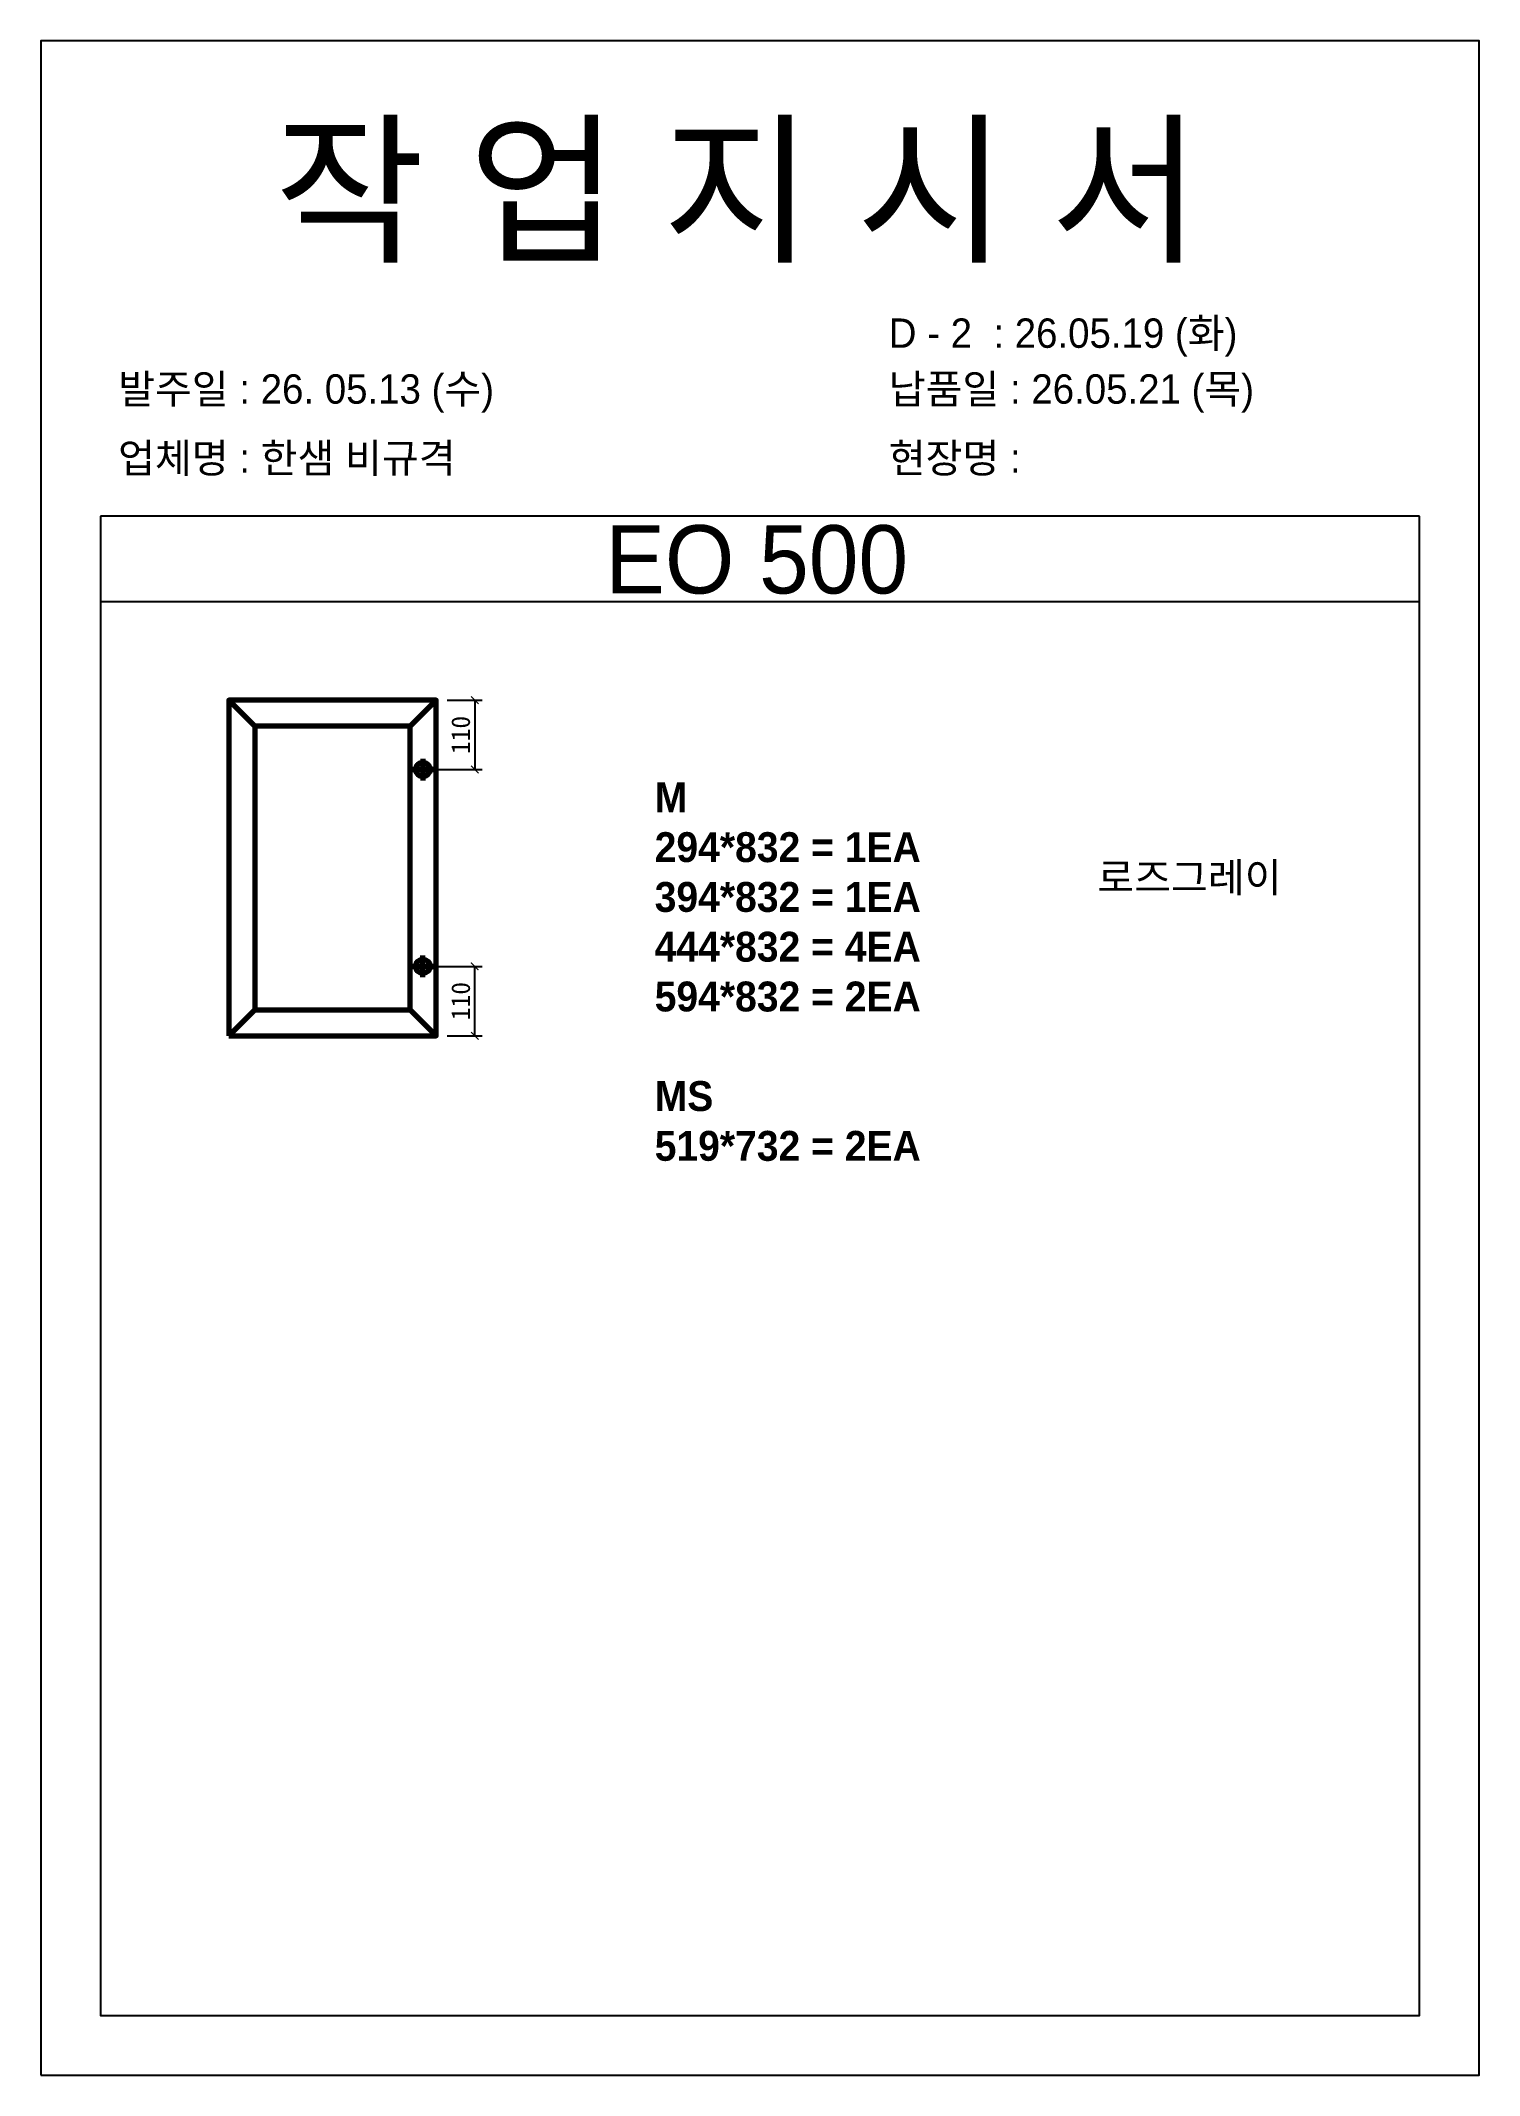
# Model space of a CAD drawing. Header units: millimetres. Extents: x -44117 to 256353, y -2095463 to 65325.
# Drawn here: x 110620 to 112543, y -939119 to -936400 of the extents above; entities that cross this region are included whole.
import ezdxf

# ---------------------------------------------------------------- set-up
doc = ezdxf.new("R2010")
doc.units = ezdxf.units.MM
doc.header["$LTSCALE"] = 10
doc.layers.add('Layer1', color=7, linetype='Continuous', lineweight=70)
doc.styles.add('MtX_Gulim', font='')
doc.styles.get('MtX_Gulim').set_extended_font_data('Gulim', bold=True)
doc.dimstyles.new('ISO-25', dxfattribs={"dimtxt": 2.5, "dimasz": 2.5, "dimexe": 1, "dimexo": 1, "dimtad": 1, "dimtxsty": 'Standard', "dimblk": 'ARCHTICK', "dimcen": 2.5, "dimadec": 0, "dimazin": 0, "dimtfac": 1, "dimtmove": 0, "dimatfit": 3, "dimfxl": 0, "dimarcsym": 0})

msp = doc.modelspace()

# ---------------------------------------------------------------- texts
at = {"linetype": 'Continuous', "style": 'MtX_Gulim'}
msp.add_text('로즈그레이', height=39.271262, dxfattribs=at).set_placement((112032.62309, -937537.77218))
at = {"attachment_point": 1}
for s, width, gutter_width, heights, insert, char_height in [('{\\fGulim|b0|i0|c129|p50;작 업 지 시 서}', 3786.0728481, 14.30944, [-178.40505], (110932.40649, -936518.7725), 160.2657825), ('\\pt11;{\\fGulim|b0|i0|c129|p50;발주일 : 26. 05.13 (수)}', 3786.0728481, 14.30944, [39.49878], (110723.5636, -936845.51622), 39.2651167), ('{\\fGulim|b0|i0|c129|p50;납품일 : 26.05.21 (목)}', 3786.0728481, 14.30944, [40.16974], (111753.81843, -936845.51622), 39.2651167), ('{\\fGulim|b0|i0|c129|p50;업체명 : 한샘 비규격}', 3786.0728481, 14.30944, [41.34032], (110723.5636, -936937.84783), 39.2651167), ('{\\fGulim|b0|i0|c129|p50;현장명 :}', 3786.0728481, 14.30944, [45.21037], (111753.81843, -936937.84783), 39.2651167), ('{\\fGulim|b0|i0|c129|p50;EO 500}', 2155.3243433, 8.14604, [-93.54386], (111374.96052, -937047.24376), 91.2356303), ('{\\f굴림|b1|i0|c129|p50;M\\P294*832 = 1EA\\P394*832 = 1EA\\P444*832 = 4EA\\P594*832 = 2EA\\P\\PMS\\P519*732 = 2EA}', 12072.7918459, 155.2668, [-507.57456], (111440.92388, -937391.08932), 39.9257485)]:
    msp.add_mtext_dynamic_manual_height_columns(s, width=width, gutter_width=gutter_width, heights=heights, dxfattribs=dict(at, insert=insert, char_height=char_height))
at = {"color": 1, "insert": (111753.81843, -936770.84093), "char_height": 39.2651167, "attachment_point": 1}
msp.add_mtext_dynamic_manual_height_columns('{\\fGulim|b0|i0|c129|p50;D - 2  : 26.05.19 (화)}', width=3786.0728481, gutter_width=14.30944, heights=[37.52862], dxfattribs=at)

# ---------------------------------------------------------------- blocks, each defined once
blk = doc.blocks.new('_ArchTick')
at = {"color": 0, "linetype": 'ByBlock', "const_width": 0.15}
blk.add_lwpolyline([(-0.5, -0.5), (0.5, 0.5)], dxfattribs=at)
blk = doc.blocks.new('*D6347')
at = {"color": 0, "lineweight": -2}
for p, q in [((111163.7, -937281.2), (111210.4, -937281.2)), ((111200.4, -937281.2), (111200.4, -937373.9)), ((111146, -937373.9), (111210.4, -937373.9))]:
    blk.add_line(p, q, dxfattribs=at)
at = {"layer": 'Defpoints', "color": 0}
for p in [(111148.7, -937281.2), (111131, -937373.9), (111200.4, -937373.9)]:
    blk.add_point(p, dxfattribs=at)
at = {"color": 0, "lineweight": -2, "xscale": 10, "yscale": 10, "zscale": 10}
for p, rotation in [((111200.4, -937281.2), 90), ((111200.4, -937373.9), 270)]:
    blk.add_blockref('_ArchTick', p, dxfattribs=dict(at, rotation=rotation))
at = {"color": 0, "insert": (111181.7, -937327.6), "char_height": 25, "attachment_point": 5, "rotation": 90}
blk.add_mtext('110', dxfattribs=at)
blk = doc.blocks.new('*D6348')
at = {"color": 0, "lineweight": -2}
for p, q in [((111146, -937637), (111210.4, -937637)), ((111200.4, -937729.8), (111200.4, -937637)), ((111163.7, -937729.8), (111210.4, -937729.8))]:
    blk.add_line(p, q, dxfattribs=at)
at = {"layer": 'Defpoints', "color": 0}
for p in [(111131, -937637), (111200.4, -937637), (111148.7, -937729.8)]:
    blk.add_point(p, dxfattribs=at)
at = {"color": 0, "lineweight": -2, "xscale": 10, "yscale": 10, "zscale": 10}
for p, rotation in [((111200.4, -937637), 90), ((111200.4, -937729.8), 270)]:
    blk.add_blockref('_ArchTick', p, dxfattribs=dict(at, rotation=rotation))
at = {"color": 0, "insert": (111181.7, -937683.4), "char_height": 25, "attachment_point": 5, "rotation": 90}
blk.add_mtext('110', dxfattribs=at)

# ---------------------------------------------------------------- dimensions: what is measured, and where the dimension line sits
for base, p1, p2, angle, picture, middle in [((111200.40607, -937373.93101), (111148.70897, -937281.16906), (111131.01971, -937373.93101), 90, '*D6347', (111181.65607, -937327.55003)), ((111200.40607, -937637.01979), (111148.70897, -937729.78174), (111131.01971, -937637.01979), 270, '*D6348', (111181.65607, -937683.40077))]:
    dim = msp.add_linear_dim(base=base, p1=p1, p2=p2, angle=angle, text='110', dimstyle='ISO-25', override={"dimscale": 10, "dimasz": 1, "dimexo": 1.5, "dimtxsty": 'Standard'})
    dim.commit()
    dim.dimension.update_dxf_attribs({"geometry": picture, "text_midpoint": middle})

# ---------------------------------------------------------------- linework, layer by layer
for p, q in [((112463.1661, -937035.06553), (110700.24249, -937035.06553)), ((112463.1661, -937149.54109), (110700.24249, -937149.54109))]:
    msp.add_line(p, q)
msp.add_lwpolyline([(110620.1096, -939119.47116), (112543.29899, -939119.47116), (112543.29899, -936399.53188), (110620.1096, -936399.53188)], close=True)
msp.add_lwpolyline([(110700.24249, -937035.06553), (110700.24249, -939039.33827), (112463.1661, -939039.33827), (112463.1661, -937035.06553)])
at = {"layer": 'Layer1'}
for p, q in [((110906.25252, -937315.8057), (110871.61588, -937281.16906)), ((111114.07233, -937315.8057), (111148.70897, -937281.16906)), ((111131.01971, -937359.5339), (111131.01971, -937388.32811)), ((111131.01971, -937651.4169), (111131.01971, -937622.62269)), ((110871.61588, -937729.78174), (110906.25252, -937695.1451)), ((111148.70897, -937729.78174), (111114.07233, -937695.1451)), ((111114.07233, -937695.1451), (111148.70897, -937729.78174))]:
    msp.add_line(p, q, dxfattribs=at)
for points in [[(110871.61588, -937729.78174), (111148.70897, -937729.78174), (111148.70897, -937281.16906), (110871.61588, -937281.16906)], [(110906.25252, -937695.1451), (111114.07233, -937695.1451), (111114.07233, -937315.8057), (110906.25252, -937315.8057)], [(111145.41682, -937373.93101), (111116.6226, -937373.93101)], [(111145.41682, -937637.01979), (111116.6226, -937637.01979)]]:
    msp.add_lwpolyline(points, close=True, dxfattribs=at)
for centre in [(111131.01971, -937373.93101), (111131.01971, -937637.01979)]:
    msp.add_circle(centre, 9.59807, dxfattribs=at)

msp.set_redraw_order([(e.dxf.handle, doc.entitydb.next_handle()) for e in msp.query("TEXT MTEXT ATTDEF DIMENSION ARC_DIMENSION")])  # texts and dimensions are drawn at this point

doc.saveas('drawing.dxf')
